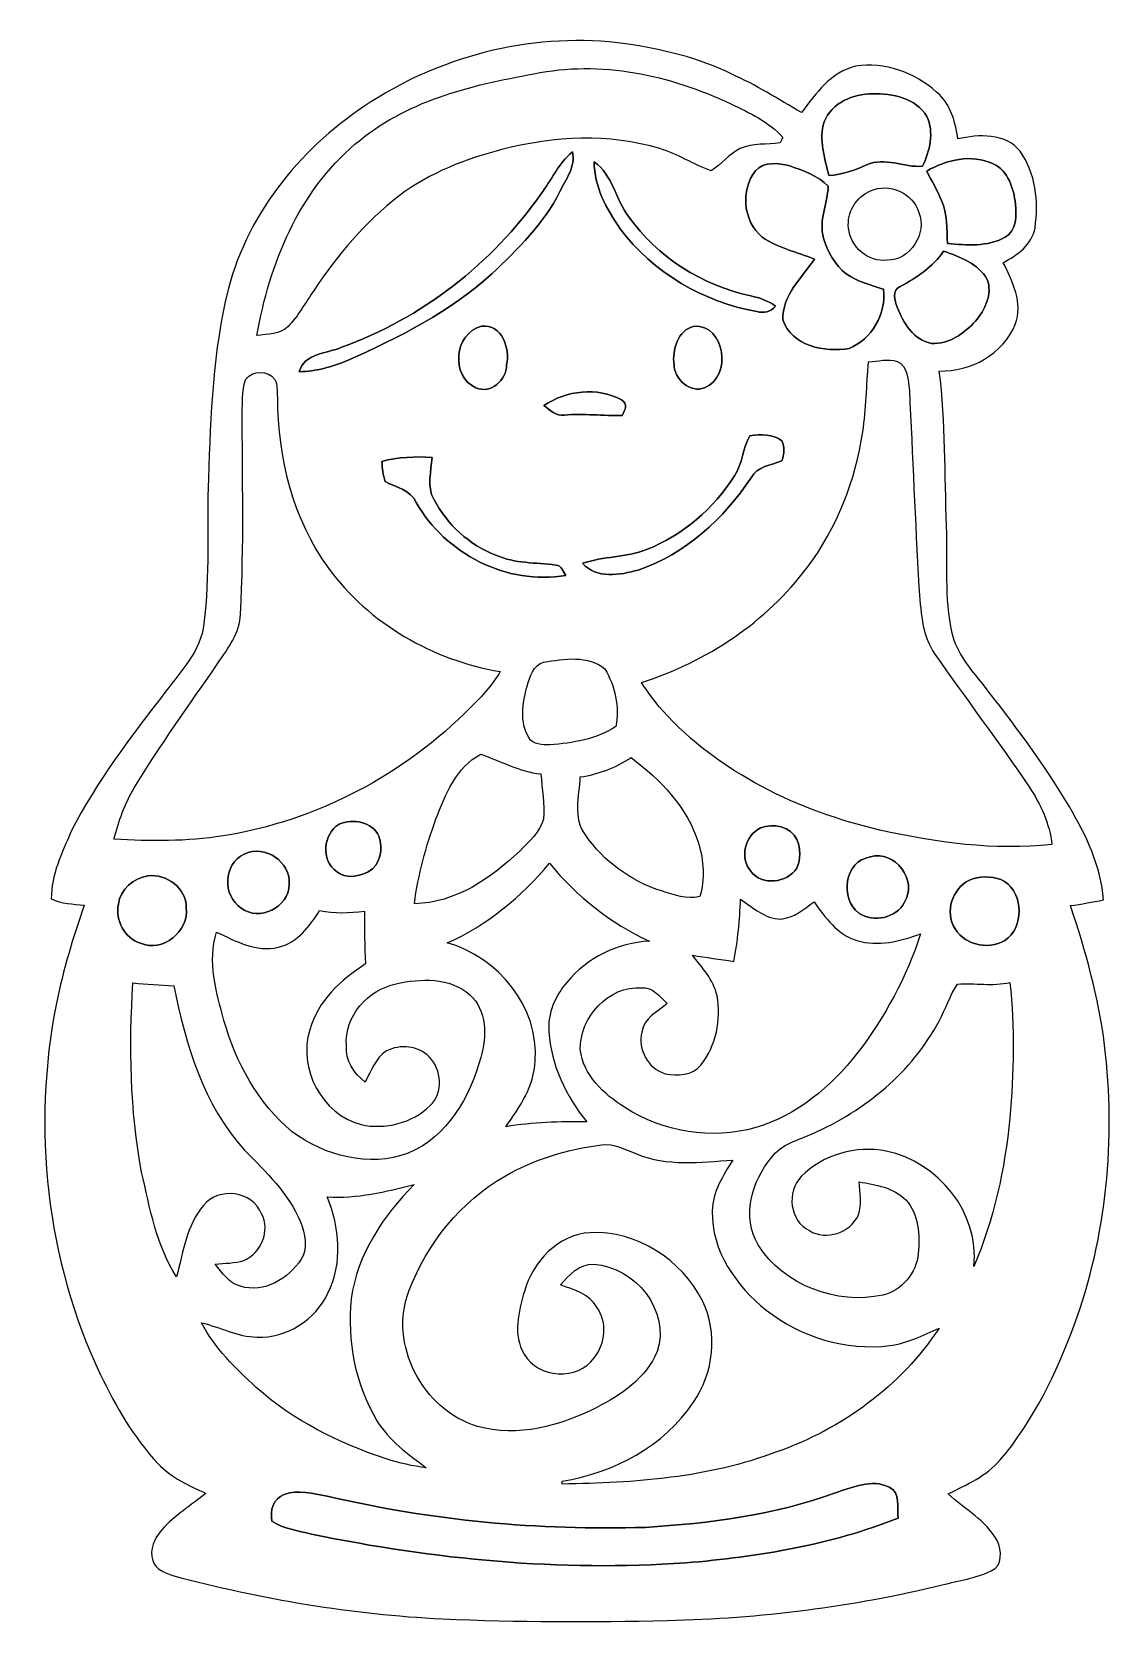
# Model space of a CAD drawing. Header units: centimetres. Extents: x -5.3 to 5.2, y -7.6 to 7.7.
import ezdxf

# ---------------------------------------------------------------- set-up
doc = ezdxf.new("R2010")
doc.units = ezdxf.units.CM
doc.header["$MEASUREMENT"] = 0
doc.layers.add('Camada 1', color=7, linetype='Continuous')

msp = doc.modelspace()

# ---------------------------------------------------------------- linework, layer by layer
at = {"layer": 'Camada 1', "color": 151}
for points, knots in [([(-2.00625, 7.01286), (-1.28658, 7.47606), (-0.40428, 7.68772), (0.44591, 7.57237), (0.44591, 7.57237), (0.7948, 7.5191), (1.14477, 7.44007), (1.46227, 7.28169), (1.46227, 7.28169), (1.69932, 7.17937), (1.91593, 7.03826), (2.13888, 6.9095), (2.13888, 6.9095), (2.274, 7.09295), (2.42322, 7.30215), (2.65888, 7.35612), (2.65888, 7.35612), (2.93899, 7.40587), (3.22896, 7.29051), (3.43853, 7.10776), (3.43853, 7.10776), (3.57152, 6.99557), (3.62126, 6.82237), (3.64277, 6.65621), (3.64277, 6.65621), (3.84527, 6.70136), (4.09892, 6.71476), (4.2439, 6.53732), (4.2439, 6.53732), (4.39242, 6.32741), (4.42207, 6.04943), (4.38643, 5.80036), (4.38643, 5.80036), (4.35997, 5.63667), (4.21464, 5.53895), (4.08094, 5.46417), (4.08094, 5.46417), (4.17089, 5.28284), (4.27284, 5.07505), (4.19559, 4.87045), (4.19559, 4.87045), (4.07952, 4.58435), (3.76836, 4.41113), (3.46499, 4.421), (3.46499, 4.421), (3.52848, 3.9257), (3.51437, 3.42547), (3.53484, 2.9277), (3.53484, 2.9277), (3.54753, 2.58409), (3.51189, 2.23448), (3.58951, 1.89618), (3.58951, 1.89618), (3.63114, 1.70673), (3.76378, 1.55892), (3.87984, 1.41005), (3.87984, 1.41005), (4.17724, 1.03152), (4.46651, 0.64452), (4.71346, 0.23071), (4.71346, 0.23071), (4.87749, -0.04692), (5.02143, -0.34642), (5.04542, -0.6731), (5.04542, -0.6731), (4.93959, -0.6932), (4.83376, -0.71261), (4.72756, -0.72777), (4.72756, -0.72777), (4.87362, -1.16557), (4.99886, -1.61254), (5.05529, -2.07186), (5.05529, -2.07186), (5.16748, -2.97673), (5.07612, -3.90877), (4.76462, -4.76708), (4.76462, -4.76708), (4.59069, -5.23063), (4.37373, -5.68571), (4.052, -6.06602), (4.052, -6.06602), (3.91971, -6.22053), (3.7285, -6.30202), (3.55141, -6.39234), (3.55141, -6.39234), (3.70874, -6.54085), (3.91478, -6.64774), (4.02201, -6.84283), (4.02201, -6.84283), (4.06471, -6.93525), (4.07775, -7.0873), (3.96451, -7.13458), (3.96451, -7.13458), (3.81565, -7.20478), (3.65054, -7.2277), (3.4925, -7.26934), (3.4925, -7.26934), (2.62678, -7.4803), (1.73777, -7.59178), (0.84737, -7.61188), (0.84737, -7.61188), (0.12559, -7.62847), (-0.59655, -7.62811), (-1.31797, -7.5967), (-1.31797, -7.5967), (-2.19145, -7.5519), (-3.05859, -7.40762), (-3.90313, -7.18219), (-3.90313, -7.18219), (-3.98392, -7.15751), (-4.0774, -7.12187), (-4.10739, -7.03474), (-4.10739, -7.03474), (-4.14338, -6.92891), (-4.08727, -6.81813), (-4.0199, -6.7384), (-4.0199, -6.7384), (-3.89819, -6.5994), (-3.73768, -6.50346), (-3.5948, -6.38844), (-3.5948, -6.38844), (-3.75884, -6.31296), (-3.92959, -6.23639), (-4.05553, -6.102), (-4.05553, -6.102), (-4.28941, -5.85187), (-4.46193, -5.55201), (-4.61044, -5.24544), (-4.61044, -5.24544), (-5.13291, -4.13948), (-5.27085, -2.8649), (-5.03449, -1.66722), (-5.03449, -1.66722), (-4.96887, -1.34691), (-4.87398, -1.03328), (-4.76566, -0.7246), (-4.76566, -0.7246), (-4.87115, -0.70696), (-4.98897, -0.71754), (-5.08316, -0.66075), (-5.08316, -0.66075), (-5.08494, -0.43144), (-4.98193, -0.21731), (-4.89055, -0.01198), (-4.89055, -0.01198), (-4.64502, 0.47342), (-4.31058, 0.90594), (-3.98144, 1.33667), (-3.98144, 1.33667), (-3.82975, 1.53353), (-3.64313, 1.72931), (-3.61456, 1.9879), (-3.61456, 1.9879), (-3.55564, 2.4518), (-3.58705, 2.92028), (-3.57116, 3.38632), (-3.57116, 3.38632), (-3.5507, 3.99873), (-3.52882, 4.61785), (-3.37819, 5.21475), (-3.37819, 5.21475), (-3.18347, 5.96652), (-2.65253, 6.5994), (-2.00625, 7.01286)], [0, 0, 0, 0, 0.02380952, 0.02380952, 0.02380952, 0.02380952, 0.04761905, 0.04761905, 0.04761905, 0.04761905, 0.07142857, 0.07142857, 0.07142857, 0.07142857, 0.0952381, 0.0952381, 0.0952381, 0.0952381, 0.11904762, 0.11904762, 0.11904762, 0.11904762, 0.14285714, 0.14285714, 0.14285714, 0.14285714, 0.16666667, 0.16666667, 0.16666667, 0.16666667, 0.19047619, 0.19047619, 0.19047619, 0.19047619, 0.21428571, 0.21428571, 0.21428571, 0.21428571, 0.23809524, 0.23809524, 0.23809524, 0.23809524, 0.26190476, 0.26190476, 0.26190476, 0.26190476, 0.28571429, 0.28571429, 0.28571429, 0.28571429, 0.30952381, 0.30952381, 0.30952381, 0.30952381, 0.33333333, 0.33333333, 0.33333333, 0.33333333, 0.35714286, 0.35714286, 0.35714286, 0.35714286, 0.38095238, 0.38095238, 0.38095238, 0.38095238, 0.4047619, 0.4047619, 0.4047619, 0.4047619, 0.42857143, 0.42857143, 0.42857143, 0.42857143, 0.45238095, 0.45238095, 0.45238095, 0.45238095, 0.47619048, 0.47619048, 0.47619048, 0.47619048, 0.5, 0.5, 0.5, 0.5, 0.52380952, 0.52380952, 0.52380952, 0.52380952, 0.54761905, 0.54761905, 0.54761905, 0.54761905, 0.57142857, 0.57142857, 0.57142857, 0.57142857, 0.5952381, 0.5952381, 0.5952381, 0.5952381, 0.61904762, 0.61904762, 0.61904762, 0.61904762, 0.64285714, 0.64285714, 0.64285714, 0.64285714, 0.66666667, 0.66666667, 0.66666667, 0.66666667, 0.69047619, 0.69047619, 0.69047619, 0.69047619, 0.71428571, 0.71428571, 0.71428571, 0.71428571, 0.73809524, 0.73809524, 0.73809524, 0.73809524, 0.76190476, 0.76190476, 0.76190476, 0.76190476, 0.78571429, 0.78571429, 0.78571429, 0.78571429, 0.80952381, 0.80952381, 0.80952381, 0.80952381, 0.83333333, 0.83333333, 0.83333333, 0.83333333, 0.85714286, 0.85714286, 0.85714286, 0.85714286, 0.88095238, 0.88095238, 0.88095238, 0.88095238, 0.9047619, 0.9047619, 0.9047619, 0.9047619, 0.92857143, 0.92857143, 0.92857143, 0.92857143, 0.95238095, 0.95238095, 0.95238095, 0.95238095, 1, 1, 1, 1]), ([(-0.4378, 7.28239), (-0.4378, 7.28239), (-0.4378, 7.28239), (-0.4378, 7.28239), (-0.4378, 7.28239), (-1.04705, 7.17479), (-1.68134, 7.01993), (-2.16005, 6.60435), (-2.16005, 6.60435), (-2.70262, 6.14398), (-2.98591, 5.45041), (-3.10409, 4.7632), (-3.10409, 4.7632), (-3.00214, 4.77767), (-2.88254, 4.77026), (-2.80458, 4.84998), (-2.80458, 4.84998), (-2.70262, 4.95265), (-2.63666, 5.08353), (-2.5534, 5.20064), (-2.5534, 5.20064), (-2.32833, 5.54248), (-2.05846, 5.85716), (-1.73426, 6.1087), (-1.73426, 6.1087), (-1.44073, 6.3313), (-1.09007, 6.4664), (-0.73554, 6.55601), (-0.73554, 6.55601), (-0.24448, 6.68231), (0.28539, 6.71194), (0.77435, 6.56237), (0.77435, 6.56237), (0.94791, 6.51333), (1.09819, 6.40785), (1.26753, 6.34894), (1.26753, 6.34894), (1.36842, 6.41103), (1.44251, 6.5105), (1.54939, 6.56412), (1.54939, 6.56412), (1.6704, 6.61775), (1.80622, 6.5994), (1.93428, 6.61811), (1.93428, 6.61811), (1.94027, 6.63151), (1.95192, 6.65797), (1.95791, 6.67103), (1.95791, 6.67103), (1.82562, 6.82449), (1.63476, 6.90738), (1.45696, 6.99523), (1.45696, 6.99523), (0.87241, 7.27075), (0.20355, 7.4182), (-0.4378, 7.28239)], [0, 0, 0, 0, 0.06666667, 0.06666667, 0.06666667, 0.06666667, 0.13333333, 0.13333333, 0.13333333, 0.13333333, 0.2, 0.2, 0.2, 0.2, 0.26666667, 0.26666667, 0.26666667, 0.26666667, 0.33333333, 0.33333333, 0.33333333, 0.33333333, 0.4, 0.4, 0.4, 0.4, 0.46666667, 0.46666667, 0.46666667, 0.46666667, 0.53333333, 0.53333333, 0.53333333, 0.53333333, 0.6, 0.6, 0.6, 0.6, 0.66666667, 0.66666667, 0.66666667, 0.66666667, 0.73333333, 0.73333333, 0.73333333, 0.73333333, 0.8, 0.8, 0.8, 0.8, 0.86666667, 0.86666667, 0.86666667, 0.86666667, 1, 1, 1, 1]), ([(2.3562, 6.82059), (2.3562, 6.82059), (2.3562, 6.82059), (2.3562, 6.82059), (2.3562, 6.82059), (2.30292, 6.64915), (2.36078, 6.4703), (2.40276, 6.30273), (2.40276, 6.30273), (2.52976, 6.31189), (2.64971, 6.35423), (2.76542, 6.40503), (2.76542, 6.40503), (2.93899, 6.48794), (3.12242, 6.37821), (3.302, 6.39234), (3.302, 6.39234), (3.37467, 6.53661), (3.41665, 6.71971), (3.34503, 6.8721), (3.34503, 6.8721), (3.24061, 7.05026), (3.01308, 7.09436), (2.82256, 7.09012), (2.82256, 7.09012), (2.6356, 7.09295), (2.42851, 7.00298), (2.3562, 6.82059)], [0, 0, 0, 0, 0.125, 0.125, 0.125, 0.125, 0.25, 0.25, 0.25, 0.25, 0.375, 0.375, 0.375, 0.375, 0.5, 0.5, 0.5, 0.5, 0.625, 0.625, 0.625, 0.625, 0.75, 0.75, 0.75, 0.75, 1, 1, 1, 1]), ([(-0.37217, 6.12315), (-0.37217, 6.12315), (-0.37217, 6.12315), (-0.37217, 6.12315), (-0.37217, 6.12315), (-0.84137, 5.45394), (-1.51835, 4.92724), (-2.28847, 4.6496), (-2.28847, 4.6496), (-2.4317, 4.58786), (-2.64688, 4.59422), (-2.69699, 4.41359), (-2.69699, 4.41359), (-2.53612, 4.41924), (-2.37808, 4.45769), (-2.23131, 4.52366), (-2.23131, 4.52366), (-1.73567, 4.74027), (-1.2467, 4.99392), (-0.84172, 5.35763), (-0.84172, 5.35763), (-0.59477, 5.59469), (-0.3422, 5.83847), (-0.18767, 6.1489), (-0.18767, 6.1489), (-0.13053, 6.26886), (-0.03245, 6.39127), (-0.06631, 6.53167), (-0.06631, 6.53167), (-0.19967, 6.4216), (-0.26952, 6.25863), (-0.37217, 6.12315)], [0, 0, 0, 0, 0.11111111, 0.11111111, 0.11111111, 0.11111111, 0.22222222, 0.22222222, 0.22222222, 0.22222222, 0.33333333, 0.33333333, 0.33333333, 0.33333333, 0.44444444, 0.44444444, 0.44444444, 0.44444444, 0.55555556, 0.55555556, 0.55555556, 0.55555556, 0.66666667, 0.66666667, 0.66666667, 0.66666667, 0.77777778, 0.77777778, 0.77777778, 0.77777778, 1, 1, 1, 1]), ([(0.14252, 6.43643), (0.14252, 6.43643), (0.14252, 6.43643), (0.14252, 6.43643), (0.14252, 6.43643), (0.14111, 6.1969), (0.26105, 5.98204), (0.3937, 5.79084), (0.3937, 5.79084), (0.70696, 5.3668), (1.19379, 5.08811), (1.70885, 4.99285), (1.70885, 4.99285), (1.77517, 4.97699), (1.84255, 4.98968), (1.88736, 5.04437), (1.88736, 5.04437), (1.81963, 5.09905), (1.73567, 5.1248), (1.65206, 5.14385), (1.65206, 5.14385), (1.18568, 5.2444), (0.74824, 5.51602), (0.47449, 5.90937), (0.47449, 5.90937), (0.34783, 6.07589), (0.31891, 6.30907), (0.14252, 6.43643)], [0, 0, 0, 0, 0.125, 0.125, 0.125, 0.125, 0.25, 0.25, 0.25, 0.25, 0.375, 0.375, 0.375, 0.375, 0.5, 0.5, 0.5, 0.5, 0.625, 0.625, 0.625, 0.625, 0.75, 0.75, 0.75, 0.75, 1, 1, 1, 1]), ([(1.69438, 6.34929), (1.69438, 6.34929), (1.69438, 6.34929), (1.69438, 6.34929), (1.69438, 6.34929), (1.54798, 6.16444), (1.57797, 5.86281), (1.75823, 5.71076), (1.75823, 5.71076), (1.91028, 5.6067), (2.09408, 5.56541), (2.26413, 5.49945), (2.26413, 5.49945), (2.14066, 5.32024), (1.95121, 5.14772), (1.95862, 4.91384), (1.95862, 4.91384), (2.04294, 4.66019), (2.3622, 4.5988), (2.59574, 4.63902), (2.59574, 4.63902), (2.81657, 4.72581), (2.95627, 4.97275), (2.92805, 5.20841), (2.92805, 5.20841), (2.80528, 5.24827), (2.67616, 5.28143), (2.56928, 5.35693), (2.56928, 5.35693), (2.45921, 5.44125), (2.3869, 5.56823), (2.3495, 5.70018), (2.3495, 5.70018), (2.3047, 5.8688), (2.38653, 6.03355), (2.39642, 6.20077), (2.39642, 6.20077), (2.29622, 6.30132), (2.15793, 6.35316), (2.0253, 6.3955), (2.0253, 6.3955), (1.91735, 6.42479), (1.77765, 6.44102), (1.69438, 6.34929)], [0, 0, 0, 0, 0.08333333, 0.08333333, 0.08333333, 0.08333333, 0.16666667, 0.16666667, 0.16666667, 0.16666667, 0.25, 0.25, 0.25, 0.25, 0.33333333, 0.33333333, 0.33333333, 0.33333333, 0.41666667, 0.41666667, 0.41666667, 0.41666667, 0.5, 0.5, 0.5, 0.5, 0.58333333, 0.58333333, 0.58333333, 0.58333333, 0.66666667, 0.66666667, 0.66666667, 0.66666667, 0.75, 0.75, 0.75, 0.75, 0.83333333, 0.83333333, 0.83333333, 0.83333333, 1, 1, 1, 1]), ([(3.34398, 6.34646), (3.34398, 6.34646), (3.34398, 6.34646), (3.34398, 6.34646), (3.34398, 6.34646), (3.39231, 6.25264), (3.44594, 6.16126), (3.48614, 6.06319), (3.48614, 6.06319), (3.54047, 5.93195), (3.5373, 5.78731), (3.544, 5.64797), (3.544, 5.64797), (3.7285, 5.63386), (3.9303, 5.6141), (4.09787, 5.71005), (4.09787, 5.71005), (4.2104, 5.77179), (4.20899, 5.9175), (4.19805, 6.02862), (4.19805, 6.02862), (4.18041, 6.17677), (4.12962, 6.34787), (3.98392, 6.41772), (3.98392, 6.41772), (3.77542, 6.51333), (3.53447, 6.45724), (3.34398, 6.34646)], [0, 0, 0, 0, 0.125, 0.125, 0.125, 0.125, 0.25, 0.25, 0.25, 0.25, 0.375, 0.375, 0.375, 0.375, 0.5, 0.5, 0.5, 0.5, 0.625, 0.625, 0.625, 0.625, 0.75, 0.75, 0.75, 0.75, 1, 1, 1, 1]), ([(2.80353, 6.15597), (2.80353, 6.15597), (2.80353, 6.15597), (2.80353, 6.15597), (2.80353, 6.15597), (2.66417, 6.10022), (2.57174, 5.94783), (2.5915, 5.79825), (2.5915, 5.79825), (2.60702, 5.61728), (2.77988, 5.46522), (2.96367, 5.48745), (2.96367, 5.48745), (3.18593, 5.48604), (3.34926, 5.7464), (3.26884, 5.94888), (3.26884, 5.94888), (3.21062, 6.13339), (2.97956, 6.23675), (2.80353, 6.15597)], [0, 0, 0, 0, 0.16666667, 0.16666667, 0.16666667, 0.16666667, 0.33333333, 0.33333333, 0.33333333, 0.33333333, 0.5, 0.5, 0.5, 0.5, 0.66666667, 0.66666667, 0.66666667, 0.66666667, 1, 1, 1, 1]), ([(3.5066, 5.57494), (3.5066, 5.57494), (3.5066, 5.57494), (3.5066, 5.57494), (3.5066, 5.57494), (3.40218, 5.42254), (3.24943, 5.31953), (3.08856, 5.23521), (3.08856, 5.23521), (3.00496, 5.20312), (3.03776, 5.09798), (3.05859, 5.03449), (3.05859, 5.03449), (3.12032, 4.88702), (3.21697, 4.71557), (3.38949, 4.68736), (3.38949, 4.68736), (3.55635, 4.67535), (3.70521, 4.7833), (3.81246, 4.90114), (3.81246, 4.90114), (3.90384, 5.00803), (3.97791, 5.16183), (3.92677, 5.30224), (3.92677, 5.30224), (3.83998, 5.4557), (3.66501, 5.52167), (3.5066, 5.57494)], [0, 0, 0, 0, 0.125, 0.125, 0.125, 0.125, 0.25, 0.25, 0.25, 0.25, 0.375, 0.375, 0.375, 0.375, 0.5, 0.5, 0.5, 0.5, 0.625, 0.625, 0.625, 0.625, 0.75, 0.75, 0.75, 0.75, 1, 1, 1, 1]), ([(-0.94192, 4.8514), (-0.94192, 4.8514), (-0.94192, 4.8514), (-0.94192, 4.8514), (-0.94192, 4.8514), (-1.20402, 4.79107), (-1.24354, 4.36527), (-0.99625, 4.26049), (-0.99625, 4.26049), (-0.85124, 4.19629), (-0.70026, 4.33351), (-0.6999, 4.48027), (-0.6999, 4.48027), (-0.66533, 4.63761), (-0.74577, 4.8768), (-0.94192, 4.8514)], [0, 0, 0, 0, 0.2, 0.2, 0.2, 0.2, 0.4, 0.4, 0.4, 0.4, 0.6, 0.6, 0.6, 0.6, 1, 1, 1, 1]), ([(1.10384, 4.85245), (1.10384, 4.85245), (1.10384, 4.85245), (1.10384, 4.85245), (1.10384, 4.85245), (0.94509, 4.814), (0.89288, 4.62421), (0.91122, 4.48062), (0.91122, 4.48062), (0.91617, 4.34092), (1.06574, 4.20511), (1.20614, 4.25908), (1.20614, 4.25908), (1.47109, 4.36457), (1.40652, 4.86974), (1.10384, 4.85245)], [0, 0, 0, 0, 0.2, 0.2, 0.2, 0.2, 0.4, 0.4, 0.4, 0.4, 0.6, 0.6, 0.6, 0.6, 1, 1, 1, 1]), ([(2.78341, 4.50849), (2.78341, 4.50849), (2.78341, 4.50849), (2.78341, 4.50849), (2.78341, 4.50849), (2.76331, 4.28412), (2.76294, 4.05799), (2.72837, 3.83504), (2.72837, 3.83504), (2.65852, 3.3669), (2.48038, 2.91146), (2.19569, 2.53188), (2.19569, 2.53188), (1.79951, 2.00235), (1.22519, 1.62102), (0.5976, 1.42098), (0.5976, 1.42098), (0.6604, 1.3282), (0.72531, 1.23684), (0.7994, 1.15217), (0.7994, 1.15217), (1.34513, 0.54785), (2.10889, 0.18379), (2.89243, 0), (2.89243, 0), (3.43393, -0.12276), (3.9945, -0.19755), (4.54942, -0.14005), (4.54942, -0.14005), (4.5272, 0.06173), (4.44146, 0.24799), (4.32929, 0.41521), (4.32929, 0.41521), (4.03965, 0.85019), (3.71897, 1.264), (3.42335, 1.69509), (3.42335, 1.69509), (3.28824, 1.88348), (3.28824, 2.12336), (3.26777, 2.34456), (3.26777, 2.34456), (3.23249, 2.97427), (3.20815, 3.60503), (3.17675, 4.23509), (3.17675, 4.23509), (3.1623, 4.3321), (3.16652, 4.46722), (3.06, 4.51343), (3.06, 4.51343), (2.97039, 4.54201), (2.87443, 4.5145), (2.78341, 4.50849)], [0, 0, 0, 0, 0.07142857, 0.07142857, 0.07142857, 0.07142857, 0.14285714, 0.14285714, 0.14285714, 0.14285714, 0.21428571, 0.21428571, 0.21428571, 0.21428571, 0.28571429, 0.28571429, 0.28571429, 0.28571429, 0.35714286, 0.35714286, 0.35714286, 0.35714286, 0.42857143, 0.42857143, 0.42857143, 0.42857143, 0.5, 0.5, 0.5, 0.5, 0.57142857, 0.57142857, 0.57142857, 0.57142857, 0.64285714, 0.64285714, 0.64285714, 0.64285714, 0.71428571, 0.71428571, 0.71428571, 0.71428571, 0.78571429, 0.78571429, 0.78571429, 0.78571429, 0.85714286, 0.85714286, 0.85714286, 0.85714286, 1, 1, 1, 1]), ([(-3.21203, 4.34092), (-3.21203, 4.34092), (-3.21203, 4.34092), (-3.21203, 4.34092), (-3.21203, 4.34092), (-3.2466, 4.25097), (-3.24238, 4.15254), (-3.2452, 4.05765), (-3.2452, 4.05765), (-3.24626, 3.39865), (-3.22545, 2.73897), (-3.26284, 2.08033), (-3.26284, 2.08033), (-3.26777, 1.89971), (-3.38137, 1.7519), (-3.47873, 1.60901), (-3.47873, 1.60901), (-3.75002, 1.21002), (-4.03542, 0.81986), (-4.28519, 0.40674), (-4.28519, 0.40674), (-4.37761, 0.25435), (-4.43264, 0.08361), (-4.48098, -0.08678), (-4.48098, -0.08678), (-4.13103, -0.109), (-3.77754, -0.11041), (-3.43041, -0.05644), (-3.43041, -0.05644), (-2.52871, 0.08678), (-1.68275, 0.5334), (-1.04457, 1.18463), (-1.04457, 1.18463), (-0.93732, 1.28729), (-0.83679, 1.39805), (-0.76164, 1.52646), (-0.76164, 1.52646), (-1.41111, 1.63583), (-2.0253, 1.98931), (-2.41652, 2.52306), (-2.41652, 2.52306), (-2.75802, 2.99649), (-2.90724, 3.58739), (-2.90724, 4.1656), (-2.90724, 4.1656), (-2.91287, 4.2238), (-2.903, 4.28766), (-2.93122, 4.34057), (-2.93122, 4.34057), (-2.9972, 4.43089), (-3.14501, 4.42877), (-3.21203, 4.34092)], [0, 0, 0, 0, 0.07142857, 0.07142857, 0.07142857, 0.07142857, 0.14285714, 0.14285714, 0.14285714, 0.14285714, 0.21428571, 0.21428571, 0.21428571, 0.21428571, 0.28571429, 0.28571429, 0.28571429, 0.28571429, 0.35714286, 0.35714286, 0.35714286, 0.35714286, 0.42857143, 0.42857143, 0.42857143, 0.42857143, 0.5, 0.5, 0.5, 0.5, 0.57142857, 0.57142857, 0.57142857, 0.57142857, 0.64285714, 0.64285714, 0.64285714, 0.64285714, 0.71428571, 0.71428571, 0.71428571, 0.71428571, 0.78571429, 0.78571429, 0.78571429, 0.78571429, 0.85714286, 0.85714286, 0.85714286, 0.85714286, 1, 1, 1, 1]), ([(-0.3422, 4.08939), (-0.3422, 4.08939), (-0.3422, 4.08939), (-0.3422, 4.08939), (-0.3422, 4.08939), (-0.28363, 4.046), (-0.22506, 3.98356), (-0.14464, 3.99661), (-0.14464, 3.99661), (0.04127, 4.0125), (0.22684, 3.98744), (0.41239, 3.99379), (0.41239, 3.99379), (0.44167, 4.04247), (0.46884, 4.1081), (0.40569, 4.14301), (0.40569, 4.14301), (0.17144, 4.26966), (-0.12381, 4.23367), (-0.3422, 4.08939)], [0, 0, 0, 0, 0.16666667, 0.16666667, 0.16666667, 0.16666667, 0.33333333, 0.33333333, 0.33333333, 0.33333333, 0.5, 0.5, 0.5, 0.5, 0.66666667, 0.66666667, 0.66666667, 0.66666667, 1, 1, 1, 1]), ([(1.64253, 3.79623), (1.64253, 3.79623), (1.64253, 3.79623), (1.64253, 3.79623), (1.64253, 3.79623), (1.57161, 3.67875), (1.57161, 3.52882), (1.49294, 3.41277), (1.49294, 3.41277), (1.29329, 3.09808), (0.99659, 2.83703), (0.64735, 2.70228), (0.64735, 2.70228), (0.44944, 2.6229), (0.23035, 2.63735), (0.02998, 2.56928), (0.02998, 2.56928), (0.16016, 2.41723), (0.39511, 2.45497), (0.5662, 2.50437), (0.5662, 2.50437), (1.02164, 2.65711), (1.39064, 2.99895), (1.65276, 3.39372), (1.65276, 3.39372), (1.71272, 3.50448), (1.84502, 3.5133), (1.94909, 3.55706), (1.94909, 3.55706), (1.97272, 3.61738), (1.97801, 3.68864), (1.94909, 3.74755), (1.94909, 3.74755), (1.86443, 3.81565), (1.74449, 3.81458), (1.64253, 3.79623)], [0, 0, 0, 0, 0.1, 0.1, 0.1, 0.1, 0.2, 0.2, 0.2, 0.2, 0.3, 0.3, 0.3, 0.3, 0.4, 0.4, 0.4, 0.4, 0.5, 0.5, 0.5, 0.5, 0.6, 0.6, 0.6, 0.6, 0.7, 0.7, 0.7, 0.7, 0.8, 0.8, 0.8, 0.8, 1, 1, 1, 1]), ([(-1.90183, 3.55035), (-1.90183, 3.55035), (-1.90183, 3.55035), (-1.90183, 3.55035), (-1.90183, 3.55035), (-1.89547, 3.48509), (-1.89018, 3.41877), (-1.87006, 3.35562), (-1.87006, 3.35562), (-1.76318, 3.29917), (-1.62489, 3.27659), (-1.5702, 3.15382), (-1.5702, 3.15382), (-1.28939, 2.65959), (-0.69639, 2.35408), (-0.12982, 2.45285), (-0.12982, 2.45285), (-0.1584, 2.4892), (-0.17003, 2.55235), (-0.22647, 2.55164), (-0.22647, 2.55164), (-0.41945, 2.5788), (-0.6223, 2.56433), (-0.80362, 2.64829), (-0.80362, 2.64829), (-1.0615, 2.7446), (-1.27246, 2.94393), (-1.40088, 3.18523), (-1.40088, 3.18523), (-1.47072, 3.31011), (-1.42628, 3.45546), (-1.41746, 3.5888), (-1.41746, 3.5888), (-1.58009, 3.6015), (-1.74378, 3.59056), (-1.90183, 3.55035)], [0, 0, 0, 0, 0.1, 0.1, 0.1, 0.1, 0.2, 0.2, 0.2, 0.2, 0.3, 0.3, 0.3, 0.3, 0.4, 0.4, 0.4, 0.4, 0.5, 0.5, 0.5, 0.5, 0.6, 0.6, 0.6, 0.6, 0.7, 0.7, 0.7, 0.7, 0.8, 0.8, 0.8, 0.8, 1, 1, 1, 1]), ([(-0.34079, 1.61642), (-0.34079, 1.61642), (-0.34079, 1.61642), (-0.34079, 1.61642), (-0.34079, 1.61642), (-0.44626, 1.59173), (-0.47659, 1.4753), (-0.50305, 1.38535), (-0.50305, 1.38535), (-0.54575, 1.22555), (-0.57714, 1.04034), (-0.48682, 0.89076), (-0.48682, 0.89076), (-0.44626, 0.81879), (-0.35524, 0.82161), (-0.28363, 0.82161), (-0.28363, 0.82161), (-0.06526, 0.83643), (0.1651, 0.87595), (0.35207, 0.99589), (0.35207, 0.99589), (0.38946, 1.18392), (0.3422, 1.38923), (0.24589, 1.55256), (0.24589, 1.55256), (0.08854, 1.68733), (-0.15205, 1.64923), (-0.34079, 1.61642)], [0, 0, 0, 0, 0.125, 0.125, 0.125, 0.125, 0.25, 0.25, 0.25, 0.25, 0.375, 0.375, 0.375, 0.375, 0.5, 0.5, 0.5, 0.5, 0.625, 0.625, 0.625, 0.625, 0.75, 0.75, 0.75, 0.75, 1, 1, 1, 1]), ([(-1.38077, 0.10724), (-1.38077, 0.10724), (-1.38077, 0.10724), (-1.38077, 0.10724), (-1.38077, 0.10724), (-1.47496, -0.15733), (-1.55434, -0.42898), (-1.58715, -0.70872), (-1.58715, -0.70872), (-1.19203, -0.70238), (-0.85019, -0.4646), (-0.57431, -0.20179), (-0.57431, -0.20179), (-0.48541, -0.11112), (-0.37782, -0.02187), (-0.34536, 0.10617), (-0.34536, 0.10617), (-0.33231, 0.25188), (-0.35842, 0.39687), (-0.37146, 0.54151), (-0.37146, 0.54151), (-0.57714, 0.56198), (-0.75671, 0.66569), (-0.94826, 0.73025), (-0.94826, 0.73025), (-1.18321, 0.611), (-1.28939, 0.33972), (-1.38077, 0.10724)], [0, 0, 0, 0, 0.125, 0.125, 0.125, 0.125, 0.25, 0.25, 0.25, 0.25, 0.375, 0.375, 0.375, 0.375, 0.5, 0.5, 0.5, 0.5, 0.625, 0.625, 0.625, 0.625, 0.75, 0.75, 0.75, 0.75, 1, 1, 1, 1]), ([(0.00916, 0.51152), (0.00916, 0.51152), (0.00916, 0.51152), (0.00916, 0.51152), (0.00916, 0.51152), (0.0007, 0.32666), (-0.06244, 0.11465), (0.05891, -0.04726), (0.05891, -0.04726), (0.23318, -0.30198), (0.49705, -0.49001), (0.78916, -0.58666), (0.78916, -0.58666), (0.90769, -0.62476), (1.03433, -0.66922), (1.16028, -0.64065), (1.16028, -0.64065), (1.21038, -0.47378), (1.19768, -0.29174), (1.14687, -0.12664), (1.14687, -0.12664), (1.04104, 0.21943), (0.77927, 0.48541), (0.49742, 0.69814), (0.49742, 0.69814), (0.35031, 0.60042), (0.18345, 0.53833), (0.00916, 0.51152)], [0, 0, 0, 0, 0.125, 0.125, 0.125, 0.125, 0.25, 0.25, 0.25, 0.25, 0.375, 0.375, 0.375, 0.375, 0.5, 0.5, 0.5, 0.5, 0.625, 0.625, 0.625, 0.625, 0.75, 0.75, 0.75, 0.75, 1, 1, 1, 1]), ([(-2.31245, 0.05644), (-2.31245, 0.05644), (-2.31245, 0.05644), (-2.31245, 0.05644), (-2.31245, 0.05644), (-2.46591, -0.03422), (-2.49166, -0.29562), (-2.33715, -0.39863), (-2.33715, -0.39863), (-2.25, -0.46955), (-2.12583, -0.45191), (-2.03305, -0.40145), (-2.03305, -0.40145), (-1.91065, -0.34149), (-1.88806, -0.17638), (-1.92899, -0.05891), (-1.92899, -0.05891), (-1.99178, 0.08042), (-2.18298, 0.11253), (-2.31245, 0.05644)], [0, 0, 0, 0, 0.16666667, 0.16666667, 0.16666667, 0.16666667, 0.33333333, 0.33333333, 0.33333333, 0.33333333, 0.5, 0.5, 0.5, 0.5, 0.66666667, 0.66666667, 0.66666667, 0.66666667, 1, 1, 1, 1]), ([(1.74483, 0.0208), (1.74483, 0.0208), (1.74483, 0.0208), (1.74483, 0.0208), (1.74483, 0.0208), (1.59526, -0.05115), (1.53846, -0.26704), (1.64923, -0.39652), (1.64923, -0.39652), (1.75789, -0.53903), (2.00096, -0.51187), (2.09303, -0.36547), (2.09303, -0.36547), (2.13254, -0.28046), (2.13077, -0.17744), (2.09408, -0.09136), (2.09408, -0.09136), (2.03624, 0.03493), (1.86477, 0.06879), (1.74483, 0.0208)], [0, 0, 0, 0, 0.16666667, 0.16666667, 0.16666667, 0.16666667, 0.33333333, 0.33333333, 0.33333333, 0.33333333, 0.5, 0.5, 0.5, 0.5, 0.66666667, 0.66666667, 0.66666667, 0.66666667, 1, 1, 1, 1]), ([(-3.22615, -0.23318), (-3.22615, -0.23318), (-3.22615, -0.23318), (-3.22615, -0.23318), (-3.22615, -0.23318), (-3.42864, -0.32385), (-3.43675, -0.63394), (-3.25542, -0.75106), (-3.25542, -0.75106), (-3.08256, -0.88547), (-2.79788, -0.74365), (-2.79259, -0.5267), (-2.79259, -0.5267), (-2.77318, -0.30833), (-3.02894, -0.13194), (-3.22615, -0.23318)], [0, 0, 0, 0, 0.2, 0.2, 0.2, 0.2, 0.4, 0.4, 0.4, 0.4, 0.6, 0.6, 0.6, 0.6, 1, 1, 1, 1]), ([(2.80034, -0.25858), (2.80034, -0.25858), (2.80034, -0.25858), (2.80034, -0.25858), (2.80034, -0.25858), (2.55164, -0.29598), (2.50296, -0.6618), (2.69134, -0.80081), (2.69134, -0.80081), (2.83491, -0.89217), (3.04906, -0.85124), (3.12914, -0.69427), (3.12914, -0.69427), (3.26073, -0.48753), (3.03812, -0.18696), (2.80034, -0.25858)], [0, 0, 0, 0, 0.2, 0.2, 0.2, 0.2, 0.4, 0.4, 0.4, 0.4, 0.6, 0.6, 0.6, 0.6, 1, 1, 1, 1]), ([(-4.15325, -0.44131), (-4.15325, -0.44131), (-4.15325, -0.44131), (-4.15325, -0.44131), (-4.15325, -0.44131), (-4.29224, -0.46107), (-4.41888, -0.5708), (-4.43759, -0.71366), (-4.43759, -0.71366), (-4.46722, -0.86854), (-4.37973, -1.04069), (-4.22592, -1.08937), (-4.22592, -1.08937), (-4.01284, -1.18356), (-3.75532, -0.9733), (-3.78424, -0.74719), (-3.78424, -0.74719), (-3.78283, -0.5602), (-3.9751, -0.41768), (-4.15325, -0.44131)], [0, 0, 0, 0, 0.16666667, 0.16666667, 0.16666667, 0.16666667, 0.33333333, 0.33333333, 0.33333333, 0.33333333, 0.5, 0.5, 0.5, 0.5, 0.66666667, 0.66666667, 0.66666667, 0.66666667, 1, 1, 1, 1]), ([(-1.27105, -1.08654), (-1.27105, -1.08654), (-1.27105, -1.08654), (-1.27105, -1.08654), (-1.27105, -1.08654), (-0.78281, -1.22485), (-0.38417, -1.70356), (-0.4265, -2.22355), (-0.4265, -2.22355), (-0.4332, -2.46379), (-0.57326, -2.66805), (-0.70801, -2.85644), (-0.70801, -2.85644), (-0.44979, -2.81515), (-0.18837, -2.80599), (0.07267, -2.81023), (0.07267, -2.81023), (-0.13124, -2.5647), (-0.27164, -2.2606), (-0.2935, -1.94027), (-0.2935, -1.94027), (-0.30797, -1.76564), (-0.23176, -1.59737), (-0.121, -1.46649), (-0.121, -1.46649), (0.07372, -1.22977), (0.36829, -1.08584), (0.6738, -1.06961), (0.6738, -1.06961), (0.30091, -0.89712), (-0.02857, -0.63887), (-0.2868, -0.31925), (-0.2868, -0.31925), (-0.55738, -0.64028), (-0.8844, -0.91687), (-1.27105, -1.08654)], [0, 0, 0, 0, 0.1, 0.1, 0.1, 0.1, 0.2, 0.2, 0.2, 0.2, 0.3, 0.3, 0.3, 0.3, 0.4, 0.4, 0.4, 0.4, 0.5, 0.5, 0.5, 0.5, 0.6, 0.6, 0.6, 0.6, 0.7, 0.7, 0.7, 0.7, 0.8, 0.8, 0.8, 0.8, 1, 1, 1, 1]), ([(3.7867, -0.47096), (3.7867, -0.47096), (3.7867, -0.47096), (3.7867, -0.47096), (3.7867, -0.47096), (3.60997, -0.52811), (3.52036, -0.7514), (3.59903, -0.91756), (3.59903, -0.91756), (3.68123, -1.10067), (3.92852, -1.16451), (4.0968, -1.06327), (4.0968, -1.06327), (4.28201, -0.93627), (4.27708, -0.62123), (4.09397, -0.49423), (4.09397, -0.49423), (4.0012, -0.44379), (3.8862, -0.44026), (3.7867, -0.47096)], [0, 0, 0, 0, 0.16666667, 0.16666667, 0.16666667, 0.16666667, 0.33333333, 0.33333333, 0.33333333, 0.33333333, 0.5, 0.5, 0.5, 0.5, 0.66666667, 0.66666667, 0.66666667, 0.66666667, 1, 1, 1, 1]), ([(1.55256, -0.66498), (1.55256, -0.66498), (1.55256, -0.66498), (1.55256, -0.66498), (1.55256, -0.66498), (1.54164, -0.86571), (1.52717, -1.06715), (1.4866, -1.26434), (1.4866, -1.26434), (1.35361, -1.24636), (1.22096, -1.2259), (1.08832, -1.20614), (1.08832, -1.20614), (1.18145, -1.32537), (1.29258, -1.4418), (1.32503, -1.59456), (1.32503, -1.59456), (1.36596, -1.82562), (1.31833, -2.07856), (1.16981, -2.26377), (1.16981, -2.26377), (1.08795, -2.36466), (0.94368, -2.36996), (0.8262, -2.34597), (0.8262, -2.34597), (0.6604, -2.30011), (0.56127, -2.10996), (0.60113, -1.94556), (0.60113, -1.94556), (0.62018, -1.81186), (0.75106, -1.74659), (0.84632, -1.67111), (0.84632, -1.67111), (0.77681, -1.60338), (0.70767, -1.50988), (0.59867, -1.51799), (0.59867, -1.51799), (0.27975, -1.49895), (0.00316, -1.8034), (0.00916, -2.11313), (0.00916, -2.11313), (0.03493, -2.36078), (0.23566, -2.54387), (0.43532, -2.66982), (0.43532, -2.66982), (0.80362, -2.90936), (1.27458, -2.98414), (1.69827, -2.86561), (1.69827, -2.86561), (2.09549, -2.74849), (2.42252, -2.46873), (2.67511, -2.14877), (2.67511, -2.14877), (2.94075, -1.8034), (3.15066, -1.41393), (3.28507, -0.99905), (3.28507, -0.99905), (3.09068, -1.07102), (2.87479, -1.12465), (2.66982, -1.06432), (2.66982, -1.06432), (2.48567, -1.00436), (2.36536, -0.84313), (2.25918, -0.69108), (2.25918, -0.69108), (2.16076, -0.75847), (2.06375, -0.84737), (1.93957, -0.85653), (1.93957, -0.85653), (1.78717, -0.8576), (1.67111, -0.74471), (1.55256, -0.66498)], [0, 0, 0, 0, 0.05263158, 0.05263158, 0.05263158, 0.05263158, 0.10526316, 0.10526316, 0.10526316, 0.10526316, 0.15789474, 0.15789474, 0.15789474, 0.15789474, 0.21052632, 0.21052632, 0.21052632, 0.21052632, 0.26315789, 0.26315789, 0.26315789, 0.26315789, 0.31578947, 0.31578947, 0.31578947, 0.31578947, 0.36842105, 0.36842105, 0.36842105, 0.36842105, 0.42105263, 0.42105263, 0.42105263, 0.42105263, 0.47368421, 0.47368421, 0.47368421, 0.47368421, 0.52631579, 0.52631579, 0.52631579, 0.52631579, 0.57894737, 0.57894737, 0.57894737, 0.57894737, 0.63157895, 0.63157895, 0.63157895, 0.63157895, 0.68421053, 0.68421053, 0.68421053, 0.68421053, 0.73684211, 0.73684211, 0.73684211, 0.73684211, 0.78947368, 0.78947368, 0.78947368, 0.78947368, 0.84210526, 0.84210526, 0.84210526, 0.84210526, 0.89473684, 0.89473684, 0.89473684, 0.89473684, 1, 1, 1, 1]), ([(-2.89772, -1.12818), (-2.89772, -1.12818), (-2.89772, -1.12818), (-2.89772, -1.12818), (-2.89772, -1.12818), (-3.10868, -1.1818), (-3.30763, -1.06927), (-3.49215, -0.98248), (-3.49215, -0.98248), (-3.58315, -1.26612), (-3.49566, -1.55892), (-3.42123, -1.83479), (-3.42123, -1.83479), (-3.30482, -2.24048), (-3.09421, -2.63418), (-2.76401, -2.90476), (-2.76401, -2.90476), (-2.45356, -3.13831), (-2.02211, -3.2512), (-1.64889, -3.11185), (-1.64889, -3.11185), (-1.26787, -2.95804), (-1.05339, -2.56611), (-0.94862, -2.18863), (-0.94862, -2.18863), (-0.8911, -1.98861), (-0.88864, -1.7346), (-1.0555, -1.58537), (-1.0555, -1.58537), (-1.24848, -1.41534), (-1.52964, -1.42875), (-1.76494, -1.48025), (-1.76494, -1.48025), (-2.03588, -1.54023), (-2.26306, -1.79105), (-2.24296, -2.07751), (-2.24296, -2.07751), (-2.25354, -2.22003), (-2.16958, -2.34173), (-2.06304, -2.42746), (-2.06304, -2.42746), (-2.00483, -2.32233), (-1.9632, -2.19533), (-1.85702, -2.1276), (-1.85702, -2.1276), (-1.72685, -2.06058), (-1.54834, -2.07503), (-1.44533, -2.18475), (-1.44533, -2.18475), (-1.32115, -2.3054), (-1.30951, -2.53188), (-1.43722, -2.65394), (-1.43722, -2.65394), (-1.61008, -2.82256), (-1.8676, -2.88607), (-2.10185, -2.83669), (-2.10185, -2.83669), (-2.48038, -2.73826), (-2.70968, -2.2934), (-2.59537, -1.92405), (-2.59537, -1.92405), (-2.51953, -1.64465), (-2.29481, -1.4411), (-2.05951, -1.28975), (-2.05951, -1.28975), (-2.06621, -1.11972), (-2.06903, -0.94967), (-2.0694, -0.77964), (-2.0694, -0.77964), (-2.21262, -0.80115), (-2.35832, -0.80256), (-2.50084, -0.7754), (-2.50084, -0.7754), (-2.59608, -0.92604), (-2.71356, -1.08584), (-2.89772, -1.12818)], [0, 0, 0, 0, 0.05, 0.05, 0.05, 0.05, 0.1, 0.1, 0.1, 0.1, 0.15, 0.15, 0.15, 0.15, 0.2, 0.2, 0.2, 0.2, 0.25, 0.25, 0.25, 0.25, 0.3, 0.3, 0.3, 0.3, 0.35, 0.35, 0.35, 0.35, 0.4, 0.4, 0.4, 0.4, 0.45, 0.45, 0.45, 0.45, 0.5, 0.5, 0.5, 0.5, 0.55, 0.55, 0.55, 0.55, 0.6, 0.6, 0.6, 0.6, 0.65, 0.65, 0.65, 0.65, 0.7, 0.7, 0.7, 0.7, 0.75, 0.75, 0.75, 0.75, 0.8, 0.8, 0.8, 0.8, 0.85, 0.85, 0.85, 0.85, 0.9, 0.9, 0.9, 0.9, 1, 1, 1, 1]), ([(-4.29718, -1.47214), (-4.29718, -1.47214), (-4.29718, -1.47214), (-4.29718, -1.47214), (-4.29718, -1.47214), (-4.3367, -2.07997), (-4.32576, -2.69558), (-4.21393, -3.29564), (-4.21393, -3.29564), (-4.13385, -3.63926), (-4.07282, -4.00049), (-3.87738, -4.30176), (-3.87738, -4.30176), (-3.81458, -4.06576), (-3.78354, -3.80576), (-3.61667, -3.61492), (-3.61667, -3.61492), (-3.47591, -3.43146), (-3.14218, -3.47768), (-3.05964, -3.695), (-3.05964, -3.695), (-2.97215, -3.85762), (-3.0621, -4.07528), (-3.22896, -4.14372), (-3.22896, -4.14372), (-3.31823, -4.173), (-3.41383, -4.17089), (-3.5066, -4.18007), (-3.5066, -4.18007), (-3.43817, -4.26295), (-3.3729, -4.3635), (-3.26248, -4.39349), (-3.26248, -4.39349), (-3.03705, -4.46298), (-2.7961, -4.32152), (-2.67864, -4.13137), (-2.67864, -4.13137), (-2.60809, -4.02271), (-2.64089, -3.8862), (-2.68464, -3.77401), (-2.68464, -3.77401), (-2.8, -3.4999), (-3.01659, -3.28894), (-3.22333, -3.08256), (-3.22333, -3.08256), (-3.61984, -2.64829), (-3.78707, -2.06269), (-3.90455, -1.50001), (-3.90455, -1.50001), (-4.03542, -1.49401), (-4.1663, -1.48342), (-4.29718, -1.47214)], [0, 0, 0, 0, 0.07142857, 0.07142857, 0.07142857, 0.07142857, 0.14285714, 0.14285714, 0.14285714, 0.14285714, 0.21428571, 0.21428571, 0.21428571, 0.21428571, 0.28571429, 0.28571429, 0.28571429, 0.28571429, 0.35714286, 0.35714286, 0.35714286, 0.35714286, 0.42857143, 0.42857143, 0.42857143, 0.42857143, 0.5, 0.5, 0.5, 0.5, 0.57142857, 0.57142857, 0.57142857, 0.57142857, 0.64285714, 0.64285714, 0.64285714, 0.64285714, 0.71428571, 0.71428571, 0.71428571, 0.71428571, 0.78571429, 0.78571429, 0.78571429, 0.78571429, 0.85714286, 0.85714286, 0.85714286, 0.85714286, 1, 1, 1, 1]), ([(3.64031, -1.48271), (3.64031, -1.48271), (3.64031, -1.48271), (3.64031, -1.48271), (3.64031, -1.48271), (3.56588, -1.59385), (3.52636, -1.72332), (3.46216, -1.84043), (3.46216, -1.84043), (3.2018, -2.32974), (2.75166, -2.69875), (2.25, -2.92135), (2.25, -2.92135), (2.10996, -2.9852), (1.94344, -3.02119), (1.84925, -3.15419), (1.84925, -3.15419), (1.6591, -3.38137), (1.56033, -3.72463), (1.7212, -3.9945), (1.7212, -3.9945), (1.96778, -4.38396), (2.47543, -4.57553), (2.92135, -4.47852), (2.92135, -4.47852), (3.10515, -4.43442), (3.2459, -4.26544), (3.26178, -4.07811), (3.26178, -4.07811), (3.27695, -3.90207), (3.27096, -3.6971), (3.14113, -3.562), (3.14113, -3.562), (3.02577, -3.43992), (2.85043, -3.41806), (2.69416, -3.38701), (2.69416, -3.38701), (2.6998, -3.4932), (2.72204, -3.60432), (2.68569, -3.70733), (2.68569, -3.70733), (2.60879, -3.8802), (2.37666, -3.95569), (2.21402, -3.85762), (2.21402, -3.85762), (2.02282, -3.76624), (1.99354, -3.48192), (2.13571, -3.33587), (2.13571, -3.33587), (2.34562, -3.12208), (2.66242, -3.03742), (2.95451, -3.09104), (2.95451, -3.09104), (3.45369, -3.19334), (3.85234, -3.68547), (3.79764, -4.20263), (3.79764, -4.20263), (3.99167, -3.7486), (4.09645, -3.26143), (4.14372, -2.77176), (4.14372, -2.77176), (4.17971, -2.3382), (4.19452, -1.90076), (4.14408, -1.4679), (4.14408, -1.4679), (3.97722, -1.506), (3.80717, -1.47038), (3.64031, -1.48271)], [0, 0, 0, 0, 0.05555556, 0.05555556, 0.05555556, 0.05555556, 0.11111111, 0.11111111, 0.11111111, 0.11111111, 0.16666667, 0.16666667, 0.16666667, 0.16666667, 0.22222222, 0.22222222, 0.22222222, 0.22222222, 0.27777778, 0.27777778, 0.27777778, 0.27777778, 0.33333333, 0.33333333, 0.33333333, 0.33333333, 0.38888889, 0.38888889, 0.38888889, 0.38888889, 0.44444444, 0.44444444, 0.44444444, 0.44444444, 0.5, 0.5, 0.5, 0.5, 0.55555556, 0.55555556, 0.55555556, 0.55555556, 0.61111111, 0.61111111, 0.61111111, 0.61111111, 0.66666667, 0.66666667, 0.66666667, 0.66666667, 0.72222222, 0.72222222, 0.72222222, 0.72222222, 0.77777778, 0.77777778, 0.77777778, 0.77777778, 0.83333333, 0.83333333, 0.83333333, 0.83333333, 0.88888889, 0.88888889, 0.88888889, 0.88888889, 1, 1, 1, 1]), ([(-0.71966, -3.3348), (-0.71966, -3.3348), (-0.71966, -3.3348), (-0.71966, -3.3348), (-0.71966, -3.3348), (-1.14158, -3.57786), (-1.46507, -3.97791), (-1.63759, -4.43123), (-1.63759, -4.43123), (-1.84255, -4.94805), (-1.50777, -5.58694), (-0.98036, -5.7425), (-0.98036, -5.7425), (-0.59477, -5.85187), (-0.18555, -5.73899), (0.16191, -5.56331), (0.16191, -5.56331), (0.39899, -5.44125), (0.64557, -5.27826), (0.74894, -5.02143), (0.74894, -5.02143), (0.88194, -4.62986), (0.53233, -4.20582), (0.1404, -4.18146), (0.1404, -4.18146), (-0.0007, -4.1723), (-0.09771, -4.2859), (-0.18274, -4.3808), (-0.18274, -4.3808), (-0.05362, -4.4256), (0.0956, -4.46758), (0.16791, -4.59527), (0.16791, -4.59527), (0.2741, -4.74027), (0.25152, -4.94595), (0.14357, -5.08282), (0.14357, -5.08282), (-0.01305, -5.30365), (-0.39863, -5.2825), (-0.53162, -5.04684), (-0.53162, -5.04684), (-0.64347, -4.86339), (-0.58349, -4.63585), (-0.52951, -4.44358), (-0.52951, -4.44358), (-0.44803, -4.15642), (-0.20742, -3.89536), (0.10407, -3.87738), (0.10407, -3.87738), (0.55104, -3.85585), (0.98636, -4.13773), (1.18426, -4.53319), (1.18426, -4.53319), (1.3402, -4.84187), (1.2908, -5.22781), (1.09926, -5.50932), (1.09926, -5.50932), (0.81633, -5.93478), (0.33019, -6.19125), (-0.16615, -6.27027), (-0.16615, -6.27027), (-0.16615, -6.27732), (-0.16581, -6.29108), (-0.16581, -6.29813), (-0.16581, -6.29813), (0.53092, -6.28755), (1.24213, -6.23851), (1.89934, -5.9884), (1.89934, -5.9884), (2.52623, -5.76826), (3.09562, -5.35586), (3.46216, -4.79777), (3.46216, -4.79777), (3.3087, -4.86516), (3.1563, -4.94383), (2.98732, -4.96393), (2.98732, -4.96393), (2.56504, -5.01826), (2.13042, -4.8835), (1.79775, -4.62209), (1.79775, -4.62209), (1.51129, -4.39137), (1.26753, -4.05058), (1.27987, -3.66854), (1.27987, -3.66854), (1.27881, -3.48509), (1.38394, -3.32809), (1.47637, -3.17816), (1.47637, -3.17816), (1.1684, -3.19899), (0.84349, -3.24097), (0.55068, -3.11784), (0.55068, -3.11784), (0.44238, -3.07869), (0.33372, -3.01412), (0.21412, -3.03283), (0.21412, -3.03283), (-0.11182, -3.07374), (-0.43532, -3.16723), (-0.71966, -3.3348)], [0, 0, 0, 0, 0.03846154, 0.03846154, 0.03846154, 0.03846154, 0.07692308, 0.07692308, 0.07692308, 0.07692308, 0.11538462, 0.11538462, 0.11538462, 0.11538462, 0.15384615, 0.15384615, 0.15384615, 0.15384615, 0.19230769, 0.19230769, 0.19230769, 0.19230769, 0.23076923, 0.23076923, 0.23076923, 0.23076923, 0.26923077, 0.26923077, 0.26923077, 0.26923077, 0.30769231, 0.30769231, 0.30769231, 0.30769231, 0.34615385, 0.34615385, 0.34615385, 0.34615385, 0.38461538, 0.38461538, 0.38461538, 0.38461538, 0.42307692, 0.42307692, 0.42307692, 0.42307692, 0.46153846, 0.46153846, 0.46153846, 0.46153846, 0.5, 0.5, 0.5, 0.5, 0.53846154, 0.53846154, 0.53846154, 0.53846154, 0.57692308, 0.57692308, 0.57692308, 0.57692308, 0.61538462, 0.61538462, 0.61538462, 0.61538462, 0.65384615, 0.65384615, 0.65384615, 0.65384615, 0.69230769, 0.69230769, 0.69230769, 0.69230769, 0.73076923, 0.73076923, 0.73076923, 0.73076923, 0.76923077, 0.76923077, 0.76923077, 0.76923077, 0.80769231, 0.80769231, 0.80769231, 0.80769231, 0.84615385, 0.84615385, 0.84615385, 0.84615385, 0.88461538, 0.88461538, 0.88461538, 0.88461538, 0.92307692, 0.92307692, 0.92307692, 0.92307692, 1, 1, 1, 1]), ([(-2.42675, -3.53272), (-2.42675, -3.53272), (-2.42675, -3.53272), (-2.42675, -3.53272), (-2.42675, -3.53272), (-2.30857, -3.82588), (-2.27365, -4.16984), (-2.4204, -4.45947), (-2.4204, -4.45947), (-2.54, -4.7184), (-2.81939, -4.89338), (-3.10444, -4.8835), (-3.10444, -4.8835), (-3.29106, -4.87927), (-3.45863, -4.78683), (-3.63714, -4.74486), (-3.63714, -4.74486), (-3.51119, -4.98968), (-3.31045, -5.18371), (-3.10973, -5.36751), (-3.10973, -5.36751), (-2.75307, -5.69066), (-2.3121, -5.90373), (-1.85914, -6.05613), (-1.85914, -6.05613), (-1.73389, -6.09811), (-1.60408, -6.12386), (-1.47319, -6.14186), (-1.47319, -6.14186), (-1.64747, -6.0092), (-1.83373, -5.8801), (-1.94839, -5.68854), (-1.94839, -5.68854), (-2.15971, -5.34), (-2.23801, -4.91771), (-2.19533, -4.5145), (-2.19533, -4.5145), (-2.13854, -4.08657), (-1.88806, -3.71333), (-1.58925, -3.41312), (-1.58925, -3.41312), (-1.86336, -3.48297), (-2.14136, -3.55035), (-2.42675, -3.53272)], [0, 0, 0, 0, 0.08333333, 0.08333333, 0.08333333, 0.08333333, 0.16666667, 0.16666667, 0.16666667, 0.16666667, 0.25, 0.25, 0.25, 0.25, 0.33333333, 0.33333333, 0.33333333, 0.33333333, 0.41666667, 0.41666667, 0.41666667, 0.41666667, 0.5, 0.5, 0.5, 0.5, 0.58333333, 0.58333333, 0.58333333, 0.58333333, 0.66666667, 0.66666667, 0.66666667, 0.66666667, 0.75, 0.75, 0.75, 0.75, 0.83333333, 0.83333333, 0.83333333, 0.83333333, 1, 1, 1, 1]), ([(2.4645, -6.38174), (2.4645, -6.38174), (2.4645, -6.38174), (2.4645, -6.38174), (2.4645, -6.38174), (1.87924, -6.59765), (1.25482, -6.67561), (0.6357, -6.71547), (0.6357, -6.71547), (-0.39229, -6.74582), (-1.42521, -6.65127), (-2.42639, -6.41385), (-2.42639, -6.41385), (-2.56222, -6.38986), (-2.70827, -6.34858), (-2.84268, -6.39833), (-2.84268, -6.39833), (-2.94498, -6.43748), (-2.98131, -6.55637), (-2.95909, -6.65656), (-2.95909, -6.65656), (-2.84514, -6.72994), (-2.70756, -6.74863), (-2.5781, -6.78003), (-2.5781, -6.78003), (-1.39664, -7.02486), (-0.18204, -7.14128), (1.02376, -7.05731), (1.02376, -7.05731), (1.71908, -6.9991), (2.41793, -6.88552), (3.06916, -6.62552), (3.06916, -6.62552), (3.05152, -6.52673), (3.09633, -6.37892), (2.98343, -6.32741), (2.98343, -6.32741), (2.81481, -6.24521), (2.62854, -6.33024), (2.4645, -6.38174)], [0, 0, 0, 0, 0.09090909, 0.09090909, 0.09090909, 0.09090909, 0.18181818, 0.18181818, 0.18181818, 0.18181818, 0.27272727, 0.27272727, 0.27272727, 0.27272727, 0.36363636, 0.36363636, 0.36363636, 0.36363636, 0.45454545, 0.45454545, 0.45454545, 0.45454545, 0.54545455, 0.54545455, 0.54545455, 0.54545455, 0.63636364, 0.63636364, 0.63636364, 0.63636364, 0.72727273, 0.72727273, 0.72727273, 0.72727273, 0.81818182, 0.81818182, 0.81818182, 0.81818182, 1, 1, 1, 1])]:
    msp.add_open_spline(points, degree=3, knots=knots, dxfattribs=at)
at = {"layer": 'Camada 1', "color": 153}
for points, knots in [([(2.3562, 6.82059), (2.42851, 7.00298), (2.6356, 7.09295), (2.82256, 7.09012), (2.82256, 7.09012), (3.01308, 7.09436), (3.24061, 7.05026), (3.34503, 6.8721), (3.34503, 6.8721), (3.41665, 6.71971), (3.37467, 6.53661), (3.302, 6.39234), (3.302, 6.39234), (3.12242, 6.37821), (2.93899, 6.48794), (2.76542, 6.40503), (2.76542, 6.40503), (2.64971, 6.35423), (2.52976, 6.31189), (2.40276, 6.30273), (2.40276, 6.30273), (2.36078, 6.4703), (2.30292, 6.64915), (2.3562, 6.82059)], [0, 0, 0, 0, 0.14285714, 0.14285714, 0.14285714, 0.14285714, 0.28571429, 0.28571429, 0.28571429, 0.28571429, 0.42857143, 0.42857143, 0.42857143, 0.42857143, 0.57142857, 0.57142857, 0.57142857, 0.57142857, 0.71428571, 0.71428571, 0.71428571, 0.71428571, 1, 1, 1, 1]), ([(-0.37217, 6.12315), (-0.26952, 6.25863), (-0.19967, 6.4216), (-0.06631, 6.53167), (-0.06631, 6.53167), (-0.03245, 6.39127), (-0.13053, 6.26886), (-0.18767, 6.1489), (-0.18767, 6.1489), (-0.3422, 5.83847), (-0.59477, 5.59469), (-0.84172, 5.35763), (-0.84172, 5.35763), (-1.2467, 4.99392), (-1.73567, 4.74027), (-2.23131, 4.52366), (-2.23131, 4.52366), (-2.37808, 4.45769), (-2.53612, 4.41924), (-2.69699, 4.41359), (-2.69699, 4.41359), (-2.64688, 4.59422), (-2.4317, 4.58786), (-2.28847, 4.6496), (-2.28847, 4.6496), (-1.51835, 4.92724), (-0.84137, 5.45394), (-0.37217, 6.12315)], [0, 0, 0, 0, 0.125, 0.125, 0.125, 0.125, 0.25, 0.25, 0.25, 0.25, 0.375, 0.375, 0.375, 0.375, 0.5, 0.5, 0.5, 0.5, 0.625, 0.625, 0.625, 0.625, 0.75, 0.75, 0.75, 0.75, 1, 1, 1, 1]), ([(0.14252, 6.43643), (0.31891, 6.30907), (0.34783, 6.07589), (0.47449, 5.90937), (0.47449, 5.90937), (0.74824, 5.51602), (1.18568, 5.2444), (1.65206, 5.14385), (1.65206, 5.14385), (1.73567, 5.1248), (1.81963, 5.09905), (1.88736, 5.04437), (1.88736, 5.04437), (1.84255, 4.98968), (1.77517, 4.97699), (1.70885, 4.99285), (1.70885, 4.99285), (1.19379, 5.08811), (0.70696, 5.3668), (0.3937, 5.79084), (0.3937, 5.79084), (0.26105, 5.98204), (0.14111, 6.1969), (0.14252, 6.43643)], [0, 0, 0, 0, 0.14285714, 0.14285714, 0.14285714, 0.14285714, 0.28571429, 0.28571429, 0.28571429, 0.28571429, 0.42857143, 0.42857143, 0.42857143, 0.42857143, 0.57142857, 0.57142857, 0.57142857, 0.57142857, 0.71428571, 0.71428571, 0.71428571, 0.71428571, 1, 1, 1, 1]), ([(1.69438, 6.34929), (1.77765, 6.44102), (1.91735, 6.42479), (2.0253, 6.3955), (2.0253, 6.3955), (2.15793, 6.35316), (2.29622, 6.30132), (2.39642, 6.20077), (2.39642, 6.20077), (2.38653, 6.03355), (2.3047, 5.8688), (2.3495, 5.70018), (2.3495, 5.70018), (2.3869, 5.56823), (2.45921, 5.44125), (2.56928, 5.35693), (2.56928, 5.35693), (2.67616, 5.28143), (2.80528, 5.24827), (2.92805, 5.20841), (2.92805, 5.20841), (2.95627, 4.97275), (2.81657, 4.72581), (2.59574, 4.63902), (2.59574, 4.63902), (2.3622, 4.5988), (2.04294, 4.66019), (1.95862, 4.91384), (1.95862, 4.91384), (1.95121, 5.14772), (2.14066, 5.32024), (2.26413, 5.49945), (2.26413, 5.49945), (2.09408, 5.56541), (1.91028, 5.6067), (1.75823, 5.71076), (1.75823, 5.71076), (1.57797, 5.86281), (1.54798, 6.16444), (1.69438, 6.34929)], [0, 0, 0, 0, 0.09090909, 0.09090909, 0.09090909, 0.09090909, 0.18181818, 0.18181818, 0.18181818, 0.18181818, 0.27272727, 0.27272727, 0.27272727, 0.27272727, 0.36363636, 0.36363636, 0.36363636, 0.36363636, 0.45454545, 0.45454545, 0.45454545, 0.45454545, 0.54545455, 0.54545455, 0.54545455, 0.54545455, 0.63636364, 0.63636364, 0.63636364, 0.63636364, 0.72727273, 0.72727273, 0.72727273, 0.72727273, 0.81818182, 0.81818182, 0.81818182, 0.81818182, 1, 1, 1, 1]), ([(3.34398, 6.34646), (3.53447, 6.45724), (3.77542, 6.51333), (3.98392, 6.41772), (3.98392, 6.41772), (4.12962, 6.34787), (4.18041, 6.17677), (4.19805, 6.02862), (4.19805, 6.02862), (4.20899, 5.9175), (4.2104, 5.77179), (4.09787, 5.71005), (4.09787, 5.71005), (3.9303, 5.6141), (3.7285, 5.63386), (3.544, 5.64797), (3.544, 5.64797), (3.5373, 5.78731), (3.54047, 5.93195), (3.48614, 6.06319), (3.48614, 6.06319), (3.44594, 6.16126), (3.39231, 6.25264), (3.34398, 6.34646)], [0, 0, 0, 0, 0.14285714, 0.14285714, 0.14285714, 0.14285714, 0.28571429, 0.28571429, 0.28571429, 0.28571429, 0.42857143, 0.42857143, 0.42857143, 0.42857143, 0.57142857, 0.57142857, 0.57142857, 0.57142857, 0.71428571, 0.71428571, 0.71428571, 0.71428571, 1, 1, 1, 1]), ([(3.5066, 5.57494), (3.66501, 5.52167), (3.83998, 5.4557), (3.92677, 5.30224), (3.92677, 5.30224), (3.97791, 5.16183), (3.90384, 5.00803), (3.81246, 4.90114), (3.81246, 4.90114), (3.70521, 4.7833), (3.55635, 4.67535), (3.38949, 4.68736), (3.38949, 4.68736), (3.21697, 4.71557), (3.12032, 4.88702), (3.05859, 5.03449), (3.05859, 5.03449), (3.03776, 5.09798), (3.00496, 5.20312), (3.08856, 5.23521), (3.08856, 5.23521), (3.24943, 5.31953), (3.40218, 5.42254), (3.5066, 5.57494)], [0, 0, 0, 0, 0.14285714, 0.14285714, 0.14285714, 0.14285714, 0.28571429, 0.28571429, 0.28571429, 0.28571429, 0.42857143, 0.42857143, 0.42857143, 0.42857143, 0.57142857, 0.57142857, 0.57142857, 0.57142857, 0.71428571, 0.71428571, 0.71428571, 0.71428571, 1, 1, 1, 1]), ([(-0.94192, 4.8514), (-0.74577, 4.8768), (-0.66533, 4.63761), (-0.6999, 4.48027), (-0.6999, 4.48027), (-0.70026, 4.33351), (-0.85124, 4.19629), (-0.99625, 4.26049), (-0.99625, 4.26049), (-1.24354, 4.36527), (-1.20402, 4.79107), (-0.94192, 4.8514)], [0, 0, 0, 0, 0.25, 0.25, 0.25, 0.25, 0.5, 0.5, 0.5, 0.5, 1, 1, 1, 1]), ([(1.10384, 4.85245), (1.40652, 4.86974), (1.47109, 4.36457), (1.20614, 4.25908), (1.20614, 4.25908), (1.06574, 4.20511), (0.91617, 4.34092), (0.91122, 4.48062), (0.91122, 4.48062), (0.89288, 4.62421), (0.94509, 4.814), (1.10384, 4.85245)], [0, 0, 0, 0, 0.25, 0.25, 0.25, 0.25, 0.5, 0.5, 0.5, 0.5, 1, 1, 1, 1]), ([(-0.3422, 4.08939), (-0.12381, 4.23367), (0.17144, 4.26966), (0.40569, 4.14301), (0.40569, 4.14301), (0.46884, 4.1081), (0.44167, 4.04247), (0.41239, 3.99379), (0.41239, 3.99379), (0.22684, 3.98744), (0.04127, 4.0125), (-0.14464, 3.99661), (-0.14464, 3.99661), (-0.22506, 3.98356), (-0.28363, 4.046), (-0.3422, 4.08939)], [0, 0, 0, 0, 0.2, 0.2, 0.2, 0.2, 0.4, 0.4, 0.4, 0.4, 0.6, 0.6, 0.6, 0.6, 1, 1, 1, 1]), ([(1.64253, 3.79623), (1.74449, 3.81458), (1.86443, 3.81565), (1.94909, 3.74755), (1.94909, 3.74755), (1.97801, 3.68864), (1.97272, 3.61738), (1.94909, 3.55706), (1.94909, 3.55706), (1.84502, 3.5133), (1.71272, 3.50448), (1.65276, 3.39372), (1.65276, 3.39372), (1.39064, 2.99895), (1.02164, 2.65711), (0.5662, 2.50437), (0.5662, 2.50437), (0.39511, 2.45497), (0.16016, 2.41723), (0.02998, 2.56928), (0.02998, 2.56928), (0.23035, 2.63735), (0.44944, 2.6229), (0.64735, 2.70228), (0.64735, 2.70228), (0.99659, 2.83703), (1.29329, 3.09808), (1.49294, 3.41277), (1.49294, 3.41277), (1.57161, 3.52882), (1.57161, 3.67875), (1.64253, 3.79623)], [0, 0, 0, 0, 0.11111111, 0.11111111, 0.11111111, 0.11111111, 0.22222222, 0.22222222, 0.22222222, 0.22222222, 0.33333333, 0.33333333, 0.33333333, 0.33333333, 0.44444444, 0.44444444, 0.44444444, 0.44444444, 0.55555556, 0.55555556, 0.55555556, 0.55555556, 0.66666667, 0.66666667, 0.66666667, 0.66666667, 0.77777778, 0.77777778, 0.77777778, 0.77777778, 1, 1, 1, 1]), ([(-1.90183, 3.55035), (-1.74378, 3.59056), (-1.58009, 3.6015), (-1.41746, 3.5888), (-1.41746, 3.5888), (-1.42628, 3.45546), (-1.47072, 3.31011), (-1.40088, 3.18523), (-1.40088, 3.18523), (-1.27246, 2.94393), (-1.0615, 2.7446), (-0.80362, 2.64829), (-0.80362, 2.64829), (-0.6223, 2.56433), (-0.41945, 2.5788), (-0.22647, 2.55164), (-0.22647, 2.55164), (-0.17003, 2.55235), (-0.1584, 2.4892), (-0.12982, 2.45285), (-0.12982, 2.45285), (-0.69639, 2.35408), (-1.28939, 2.65959), (-1.5702, 3.15382), (-1.5702, 3.15382), (-1.62489, 3.27659), (-1.76318, 3.29917), (-1.87006, 3.35562), (-1.87006, 3.35562), (-1.89018, 3.41877), (-1.89547, 3.48509), (-1.90183, 3.55035)], [0, 0, 0, 0, 0.11111111, 0.11111111, 0.11111111, 0.11111111, 0.22222222, 0.22222222, 0.22222222, 0.22222222, 0.33333333, 0.33333333, 0.33333333, 0.33333333, 0.44444444, 0.44444444, 0.44444444, 0.44444444, 0.55555556, 0.55555556, 0.55555556, 0.55555556, 0.66666667, 0.66666667, 0.66666667, 0.66666667, 0.77777778, 0.77777778, 0.77777778, 0.77777778, 1, 1, 1, 1]), ([(-2.31245, 0.05644), (-2.18298, 0.11253), (-1.99178, 0.08042), (-1.92899, -0.05891), (-1.92899, -0.05891), (-1.88806, -0.17638), (-1.91065, -0.34149), (-2.03305, -0.40145), (-2.03305, -0.40145), (-2.12583, -0.45191), (-2.25, -0.46955), (-2.33715, -0.39863), (-2.33715, -0.39863), (-2.49166, -0.29562), (-2.46591, -0.03422), (-2.31245, 0.05644)], [0, 0, 0, 0, 0.2, 0.2, 0.2, 0.2, 0.4, 0.4, 0.4, 0.4, 0.6, 0.6, 0.6, 0.6, 1, 1, 1, 1]), ([(1.74483, 0.0208), (1.86477, 0.06879), (2.03624, 0.03493), (2.09408, -0.09136), (2.09408, -0.09136), (2.13077, -0.17744), (2.13254, -0.28046), (2.09303, -0.36547), (2.09303, -0.36547), (2.00096, -0.51187), (1.75789, -0.53903), (1.64923, -0.39652), (1.64923, -0.39652), (1.53846, -0.26704), (1.59526, -0.05115), (1.74483, 0.0208)], [0, 0, 0, 0, 0.2, 0.2, 0.2, 0.2, 0.4, 0.4, 0.4, 0.4, 0.6, 0.6, 0.6, 0.6, 1, 1, 1, 1]), ([(-3.22615, -0.23318), (-3.02894, -0.13194), (-2.77318, -0.30833), (-2.79259, -0.5267), (-2.79259, -0.5267), (-2.79788, -0.74365), (-3.08256, -0.88547), (-3.25542, -0.75106), (-3.25542, -0.75106), (-3.43675, -0.63394), (-3.42864, -0.32385), (-3.22615, -0.23318)], [0, 0, 0, 0, 0.25, 0.25, 0.25, 0.25, 0.5, 0.5, 0.5, 0.5, 1, 1, 1, 1]), ([(2.80034, -0.25858), (3.03812, -0.18696), (3.26073, -0.48753), (3.12914, -0.69427), (3.12914, -0.69427), (3.04906, -0.85124), (2.83491, -0.89217), (2.69134, -0.80081), (2.69134, -0.80081), (2.50296, -0.6618), (2.55164, -0.29598), (2.80034, -0.25858)], [0, 0, 0, 0, 0.25, 0.25, 0.25, 0.25, 0.5, 0.5, 0.5, 0.5, 1, 1, 1, 1]), ([(-4.15325, -0.44131), (-3.9751, -0.41768), (-3.78283, -0.5602), (-3.78424, -0.74719), (-3.78424, -0.74719), (-3.75532, -0.9733), (-4.01284, -1.18356), (-4.22592, -1.08937), (-4.22592, -1.08937), (-4.37973, -1.04069), (-4.46722, -0.86854), (-4.43759, -0.71366), (-4.43759, -0.71366), (-4.41888, -0.5708), (-4.29224, -0.46107), (-4.15325, -0.44131)], [0, 0, 0, 0, 0.2, 0.2, 0.2, 0.2, 0.4, 0.4, 0.4, 0.4, 0.6, 0.6, 0.6, 0.6, 1, 1, 1, 1]), ([(3.7867, -0.47096), (3.8862, -0.44026), (4.0012, -0.44379), (4.09397, -0.49423), (4.09397, -0.49423), (4.27708, -0.62123), (4.28201, -0.93627), (4.0968, -1.06327), (4.0968, -1.06327), (3.92852, -1.16451), (3.68123, -1.10067), (3.59903, -0.91756), (3.59903, -0.91756), (3.52036, -0.7514), (3.60997, -0.52811), (3.7867, -0.47096)], [0, 0, 0, 0, 0.2, 0.2, 0.2, 0.2, 0.4, 0.4, 0.4, 0.4, 0.6, 0.6, 0.6, 0.6, 1, 1, 1, 1]), ([(2.4645, -6.38174), (2.62854, -6.33024), (2.81481, -6.24521), (2.98343, -6.32741), (2.98343, -6.32741), (3.09633, -6.37892), (3.05152, -6.52673), (3.06916, -6.62552), (3.06916, -6.62552), (2.41793, -6.88552), (1.71908, -6.9991), (1.02376, -7.05731), (1.02376, -7.05731), (-0.18204, -7.14128), (-1.39664, -7.02486), (-2.5781, -6.78003), (-2.5781, -6.78003), (-2.70756, -6.74863), (-2.84514, -6.72994), (-2.95909, -6.65656), (-2.95909, -6.65656), (-2.98131, -6.55637), (-2.94498, -6.43748), (-2.84268, -6.39833), (-2.84268, -6.39833), (-2.70827, -6.34858), (-2.56222, -6.38986), (-2.42639, -6.41385), (-2.42639, -6.41385), (-1.42521, -6.65127), (-0.39229, -6.74582), (0.6357, -6.71547), (0.6357, -6.71547), (1.25482, -6.67561), (1.87924, -6.59765), (2.4645, -6.38174)], [0, 0, 0, 0, 0.1, 0.1, 0.1, 0.1, 0.2, 0.2, 0.2, 0.2, 0.3, 0.3, 0.3, 0.3, 0.4, 0.4, 0.4, 0.4, 0.5, 0.5, 0.5, 0.5, 0.6, 0.6, 0.6, 0.6, 0.7, 0.7, 0.7, 0.7, 0.8, 0.8, 0.8, 0.8, 1, 1, 1, 1])]:
    msp.add_open_spline(points, degree=3, knots=knots, dxfattribs=at)

doc.saveas('drawing.dxf')
